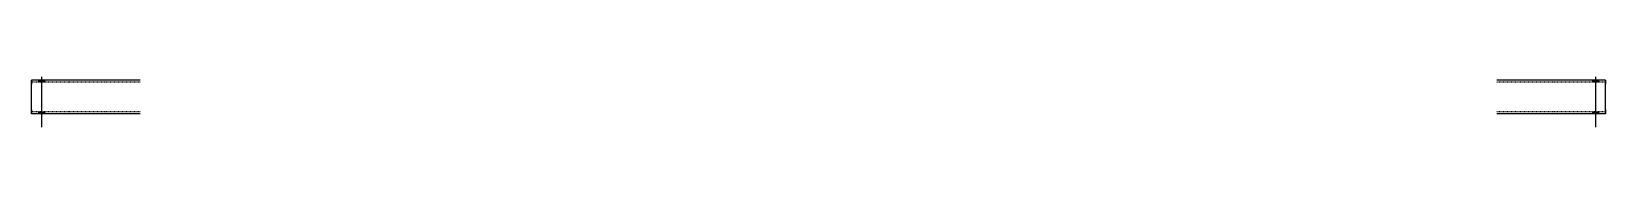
# Model space of a CAD drawing. Header units: millimetres. Extents: x 6 to 15192, y -13 to 217.
# Drawn here: x 6 to 4676, y -13 to 137 of the extents above; entities that cross this region are included whole.
import ezdxf

# ---------------------------------------------------------------- set-up
doc = ezdxf.new("R2010")
doc.units = ezdxf.units.MM
doc.linetypes.add('DXK_LINE_DOT2', pattern=[3.9198, 1.9599, -1.9599])
doc.layers.add('STÅL', color=7, linetype='Continuous')

msp = doc.modelspace()

# ---------------------------------------------------------------- hatches: boundary and pattern name
at = {"layer": 'STÅL', "linetype": 'Continuous'}
for points in [[(27, 121), (45, 121), (45, 127), (27, 127)], [(27, 121), (45, 121), (45, 127), (27, 127)], [(4655, 127), (4637, 127), (4637, 121), (4655, 121)], [(4655, 127), (4637, 127), (4637, 121), (4655, 121)], [(27, 27), (45, 27), (45, 33), (27, 33)], [(27, 27), (45, 27), (45, 33), (27, 33)], [(4655, 33), (4637, 33), (4637, 27), (4655, 27)], [(4655, 33), (4637, 33), (4637, 27), (4655, 27)]]:
    msp.add_hatch(color=3, dxfattribs=at).paths.add_polyline_path(points)

# ---------------------------------------------------------------- linework, layer by layer
at = {"layer": 'STÅL', "color": 2, "linetype": 'Continuous'}
for p, q in [((328, 127), (6, 127)), ((6, 126.1), (6, 127)), ((6, 123.5), (6, 126.1)), ((6, 119.6), (6, 123.5)), ((6, 115), (6, 119.6)), ((6, 39), (6, 115)), ((4676.1, 127), (4354, 127)), ((4676.1, 127), (4676.1, 126.1)), ((4676.1, 126.1), (4676.1, 123.5)), ((4676.1, 123.5), (4676.1, 119.6)), ((4676.1, 119.6), (4676.1, 115)), ((4676.1, 39), (4676.1, 115)), ((6, 34.4), (6, 39)), ((6, 30.5), (6, 34.4)), ((6, 27.9), (6, 30.5)), ((6, 27), (6, 27.9)), ((328, 27), (6, 27)), ((4676.1, 27), (4354, 27)), ((4676.1, 39), (4676.1, 34.4)), ((4676.1, 34.4), (4676.1, 30.5)), ((4676.1, 30.5), (4676.1, 27.9)), ((4676.1, 27.9), (4676.1, 27))]:
    msp.add_line(p, q, dxfattribs=at)
at = {"layer": 'STÅL', "color": 7, "linetype": 'DXK_LINE_DOT2'}
for p, q in [((6, 127), (6, 127)), ((6, 127), (6, 126.1)), ((6, 126.1), (6, 123.5)), ((6, 123.5), (6, 119.2)), ((6, 121), (6, 121)), ((328, 121), (6, 121)), ((6, 120.5), (6, 121)), ((6, 120.5), (6, 121)), ((6, 119.6), (6, 120.5)), ((6, 119.6), (6, 120.5)), ((6, 117.3), (6, 119.6)), ((6, 119.2), (6, 119.6)), ((6, 119.2), (6, 117.3)), ((6, 119.2), (6, 115)), ((6, 115), (6, 117.3)), ((6, 117.3), (6, 115)), ((6, 39), (6, 115)), ((6, 39), (6, 115)), ((6, 39), (6, 115)), ((4676.1, 121), (4354, 121)), ((4676, 126.1), (4676, 127)), ((4676, 123.5), (4676, 126.1)), ((4676, 119.6), (4676, 123.5)), ((4676, 120.5), (4676, 121)), ((4676, 119.6), (4676, 120.5)), ((4676, 119.2), (4676, 119.6)), ((4676, 115), (4676, 119.6)), ((4676, 119.2), (4676, 117.3)), ((4676, 117.3), (4676, 115)), ((4676, 39), (4676, 115)), ((4676, 39), (4676, 115)), ((4676.1, 120.5), (4676.1, 121)), ((4676.1, 119.6), (4676.1, 120.5)), ((4676.1, 117.3), (4676.1, 119.6)), ((4676.1, 115), (4676.1, 117.3)), ((4676.1, 39), (4676.1, 115)), ((6, 39), (6, 36.7)), ((6, 36.7), (6, 39)), ((6, 39), (6, 34.4)), ((6, 36.7), (6, 34.8)), ((6, 34.8), (6, 36.7)), ((6, 34.8), (6, 33.5)), ((6, 33.5), (6, 34.8)), ((6, 34.4), (6, 30.5)), ((6, 33.5), (6, 33)), ((6, 33), (6, 33.5)), ((6, 33), (6, 33)), ((328, 33), (6, 33)), ((6, 30.5), (6, 27.9)), ((6, 27.9), (6, 27)), ((6, 27), (6, 27)), ((4676.1, 33), (4354, 33)), ((4676, 39), (4676, 36.7)), ((4676, 34.4), (4676, 39)), ((4676, 36.7), (4676, 34.8)), ((4676, 34.8), (4676, 33.5)), ((4676, 30.5), (4676, 34.4)), ((4676, 33.5), (4676, 33)), ((4676, 27.9), (4676, 30.5)), ((4676, 27), (4676, 27.9)), ((4676.1, 36.7), (4676.1, 39)), ((4676.1, 34.8), (4676.1, 36.7)), ((4676.1, 33.5), (4676.1, 34.8)), ((4676.1, 33), (4676.1, 33.5))]:
    msp.add_line(p, q, dxfattribs=at)
at = {"layer": 'STÅL', "color": 3, "linetype": 'Continuous'}
for p, q in [((27, 127), (27, 121)), ((27, 127), (27, 121)), ((36, 137), (36, -13)), ((36, 137), (36, -13)), ((45, 127), (45, 121)), ((45, 127), (45, 121)), ((4637, 127), (4637, 121)), ((4637, 127), (4637, 121)), ((4646, 137), (4646, -13)), ((4646, 137), (4646, -13)), ((4655, 127), (4655, 121)), ((4655, 127), (4655, 121)), ((27, 33), (27, 27)), ((27, 33), (27, 27)), ((45, 33), (45, 27)), ((45, 33), (45, 27)), ((4637, 33), (4637, 27)), ((4637, 33), (4637, 27)), ((4655, 33), (4655, 27)), ((4655, 33), (4655, 27))]:
    msp.add_line(p, q, dxfattribs=at)

doc.saveas('drawing.dxf')
